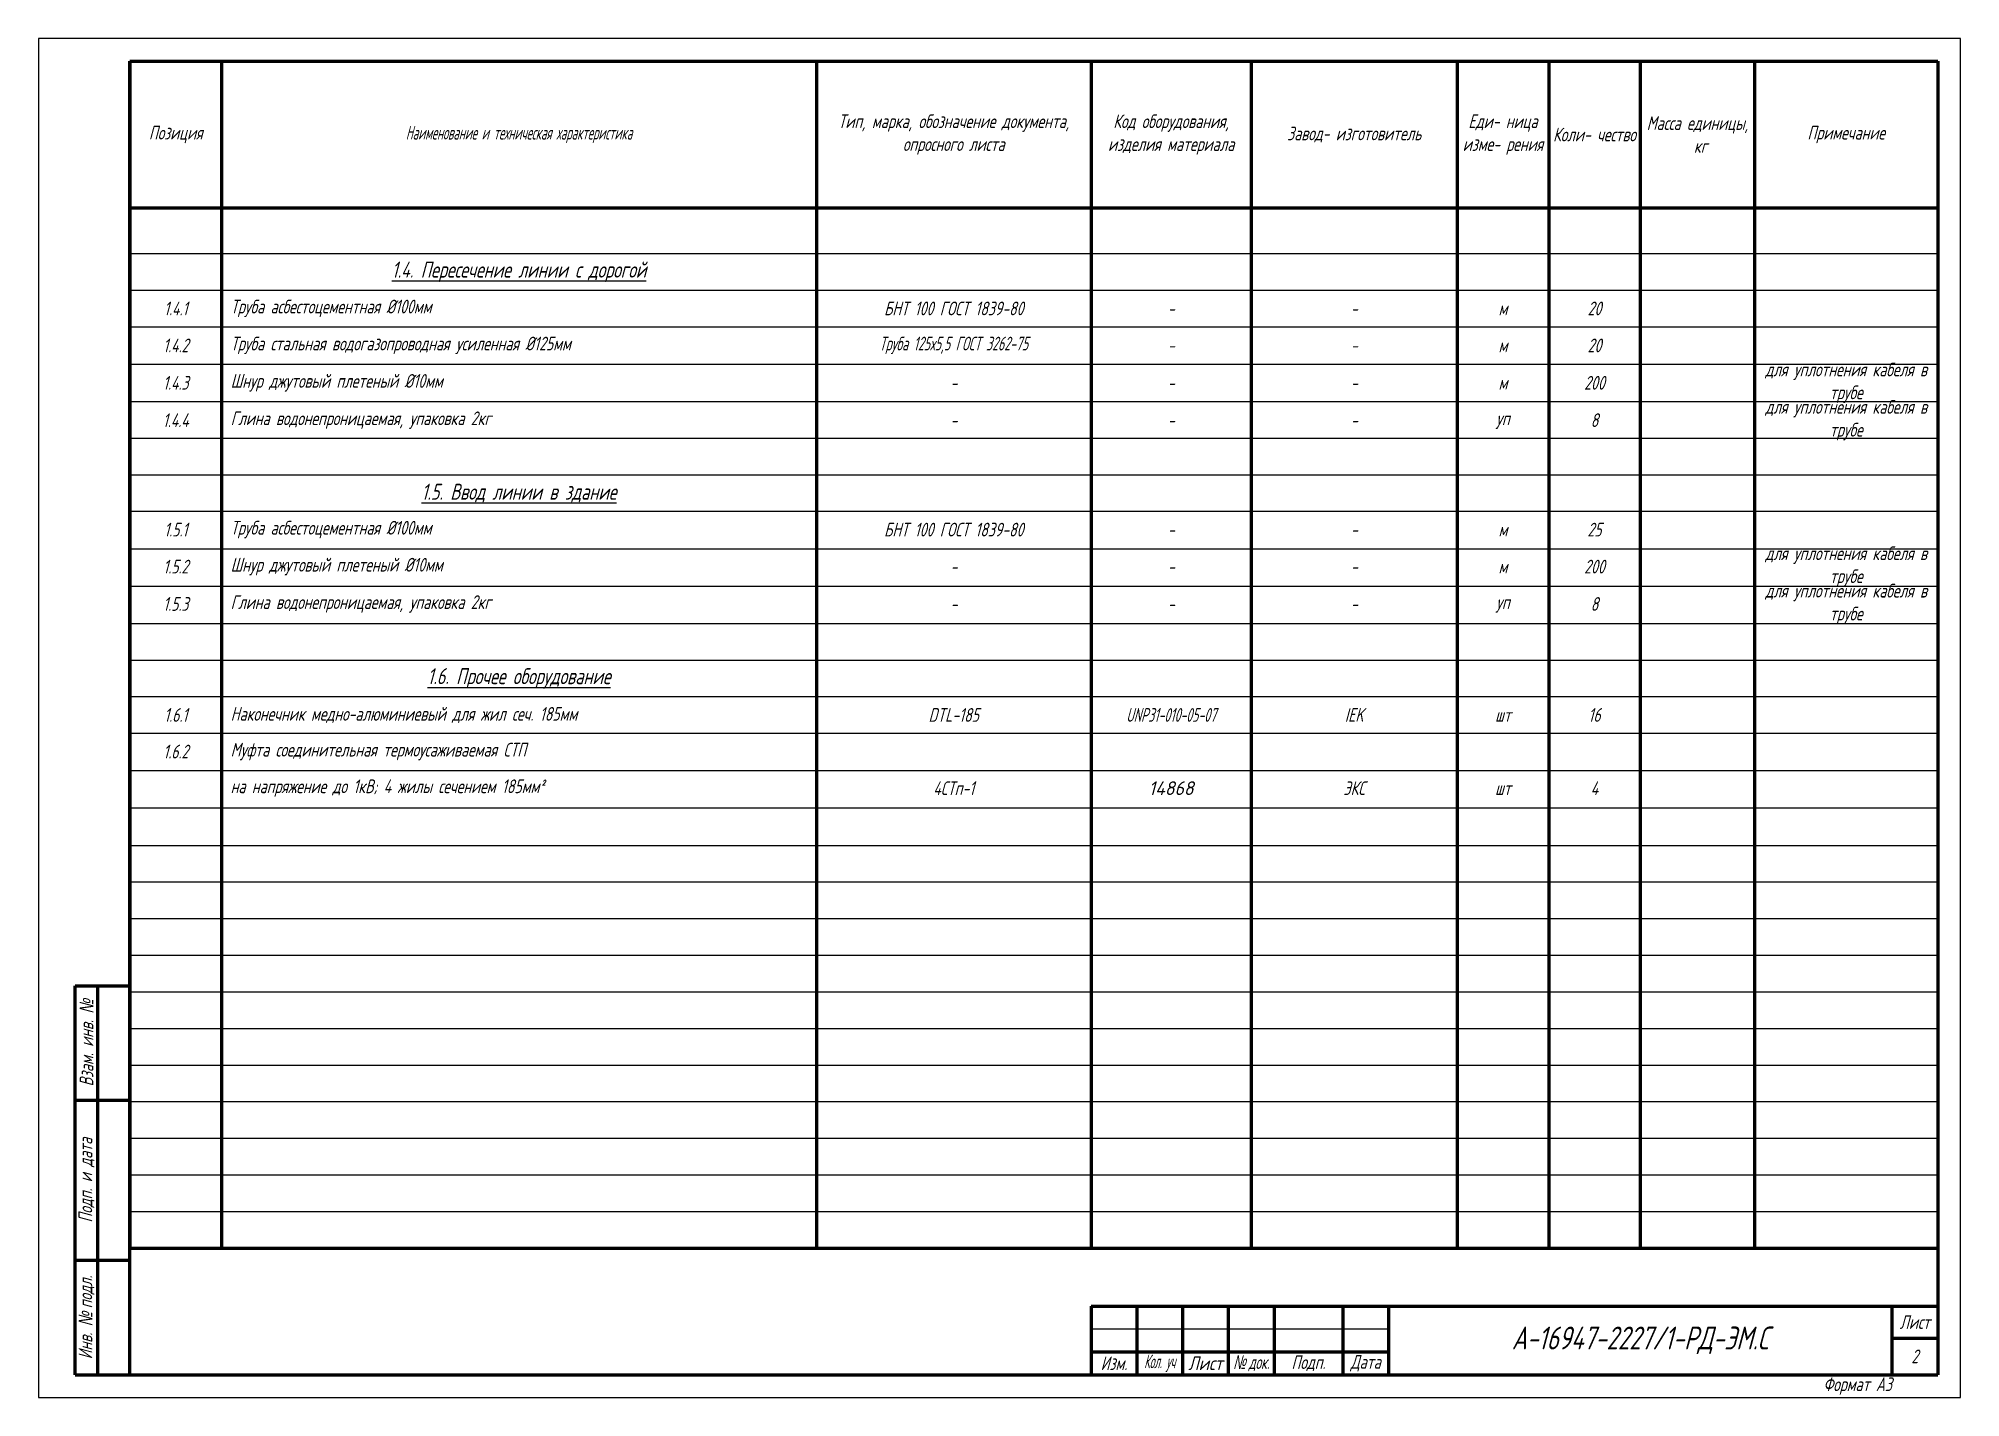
# Model space of a CAD drawing. Header units: millimetres. Extents: x 6735 to 13224, y -12144 to -9633.
# Drawn here: x 7155.1 to 7575.1, y -10774.4 to -10477.4 of the extents above; entities that cross this region are included whole.
import ezdxf

# ---------------------------------------------------------------- set-up
doc = ezdxf.new("R2010")
doc.units = ezdxf.units.MM
for name, color, linetype, lineweight in [('Рамка толстая', 7, 'Continuous', 60), ('Рамка тонкая', 5, 'Continuous', 25), ('Спецификация', 9, 'Continuous', 25), ('Штампы', 252, 'Continuous', 25)]:
    doc.layers.add(name, color=color, linetype=linetype, lineweight=lineweight)
doc.styles.add('Simplex', font='simplex.shx', dxfattribs={"width": 0.7, "oblique": 15})

msp = doc.modelspace()

# ---------------------------------------------------------------- texts
at = {"layer": 'Спецификация', "color": 2, "style": 'Simplex'}
for s, insert, char_height, width, attachment_point in [('{\\C2;Тип, марка, обозначение документа, опросного листа}', (7355.10387, -10498.35746), 3, 60, 5), ('{\\C2;Код оборудования, изделия материала}', (7402.60387, -10498.35746), 3, 35, 5), ('{\\C2;Еди- ница изме- рения}', (7475.10387, -10498.35746), 3, 20, 5), ('{\\C2;Масса единицы,  кг}', (7517.60387, -10498.35746), 3, 25, 5), ('{\\C2;Позиция}', (7185.10387, -10498.35746), 3, 20, 5), ('{\\Fgost|c204;\\Q15;\\C2;Наименование и техническая характеристика}', (7260.10387, -10498.35746), 3, 130, 5), ('{\\C2;Завод- изготовитель}', (7442.60387, -10498.35746), 3, 45, 5), ('{\\C2;Коли- чество}', (7495.10387, -10498.35746), 3, 20, 5), ('{\\C2;Примечание}', (7550.10387, -10498.35746), 3, 40, 5), ('{\\L1.4. Пересечение линии с дорогой}', (7260.10387, -10528.35746), 3.5, 126, 5), ('1.4.1', (7185.10387, -10536.35746), 3, 20, 5), ('Труба асбестоцементная %%C100мм', (7197.10387, -10536.35746), 3, 126, 4), ('БНТ 100 ГОСТ 1839-80', (7355.10387, -10536.35746), 3, 60, 5), ('-', (7402.60387, -10536.35746), 3, 35, 5), ('-', (7442.60387, -10536.35746), 3, 45, 5), ('м', (7475.10387, -10536.35746), 3, 20, 5), ('20', (7495.10387, -10536.35746), 3, 20, 5), ('1.4.2', (7185.10387, -10544.44079), 3, 20, 5), ('Труба стальная водогазопроводная усиленная %%C125мм', (7197.10387, -10544.44079), 3, 126, 4), ('{\\W0.6;Труба 125х5,5 ГОСТ 3262-75}', (7355.10387, -10544.44079), 3, 60, 5), ('-', (7402.60387, -10544.44079), 3, 35, 5), ('-', (7442.60387, -10544.44079), 3, 45, 5), ('м', (7475.10387, -10544.44079), 3, 20, 5), ('20', (7495.10387, -10544.44079), 3, 20, 5), ('для уплотнения кабеля в трубе', (7550.10387, -10552.60746), 3, 40, 5), ('1.4.3', (7185.10387, -10552.60746), 3, 20, 5), ('Шнур джутовый плетеный %%C10мм', (7197.10387, -10552.60746), 3, 126, 4), ('-', (7355.10387, -10552.60746), 3, 60, 5), ('-', (7402.60387, -10552.60746), 3, 35, 5), ('-', (7442.60387, -10552.60746), 3, 45, 5), ('м', (7475.10387, -10552.60746), 3, 20, 5), ('200', (7495.10387, -10552.60746), 3, 20, 5), ('для уплотнения кабеля в трубе', (7550.10387, -10560.77413), 3, 40, 5), ('1.4.4', (7185.10387, -10560.77413), 3, 20, 5), ('Глина водонепроницаемая, упаковка 2кг', (7197.10387, -10560.77413), 3, 126, 4), ('-', (7355.10387, -10560.77413), 3, 60, 5), ('-', (7402.60387, -10560.77413), 3, 35, 5), ('-', (7442.60387, -10560.77413), 3, 45, 5), ('уп', (7475.10387, -10560.77413), 3, 20, 5), ('8', (7495.10387, -10560.77413), 3, 20, 5), ('{\\L1.5. Ввод линии в здание}', (7260.10387, -10576.69079), 3.5, 126, 5), ('1.5.1', (7185.10387, -10584.69079), 3, 20, 5), ('Труба асбестоцементная %%C100мм', (7197.10387, -10584.69079), 3, 126, 4), ('БНТ 100 ГОСТ 1839-80', (7355.10387, -10584.69079), 3, 60, 5), ('25', (7495.10387, -10584.69079), 3, 20, 5), ('-', (7402.60387, -10584.69079), 3, 35, 5), ('-', (7442.60387, -10584.69079), 3, 45, 5), ('м', (7475.10387, -10584.69079), 3, 20, 5), ('1.5.2', (7185.10387, -10592.77413), 3, 20, 5), ('Шнур джутовый плетеный %%C10мм', (7197.10387, -10592.77413), 3, 126, 4), ('м', (7475.10387, -10592.77413), 3, 20, 5), ('200', (7495.10387, -10592.77413), 3, 20, 5), ('для уплотнения кабеля в трубе', (7550.10387, -10592.77413), 3, 40, 5), ('-', (7355.10387, -10592.77413), 3, 60, 5), ('-', (7402.60387, -10592.77413), 3, 35, 5), ('-', (7442.60387, -10592.77413), 3, 45, 5), ('для уплотнения кабеля в трубе', (7550.10387, -10600.94079), 3, 40, 5), ('1.5.3', (7185.10387, -10600.94079), 3, 20, 5), ('Глина водонепроницаемая, упаковка 2кг', (7197.10387, -10600.94079), 3, 126, 4), ('уп', (7475.10387, -10600.94079), 3, 20, 5), ('8', (7495.10387, -10600.94079), 3, 20, 5), ('-', (7355.10387, -10600.94079), 3, 60, 5), ('-', (7402.60387, -10600.94079), 3, 35, 5), ('-', (7442.60387, -10600.94079), 3, 45, 5), ('{\\L1.6. Прочее оборудование}', (7260.10387, -10617.19079), 3.5, 126, 5), ('1.6.1', (7185.10387, -10625.19079), 3, 20, 5), ('Наконечник медно-алюминиевый для жил сеч. 185мм', (7197.10387, -10625.19079), 3, 126, 4), ('DTL-185', (7355.10387, -10625.19079), 3, 60, 5), ('{\\W0.6;UNP31-010-05-07}', (7402.60387, -10625.19079), 3, 35, 5), ('IEK', (7442.60387, -10625.19079), 3, 45, 5), ('шт', (7475.10387, -10625.19079), 3, 20, 5), ('16', (7495.10387, -10625.19079), 3, 20, 5), ('1.6.2', (7185.10387, -10633.19079), 3, 20, 5), ('Муфта соединительная термоусаживаемая СТП', (7197.10387, -10633.19079), 3, 126, 4), ('на напряжение до 1кВ; 4 жилы сечением 185мм²', (7197.10387, -10641.19079), 3, 126, 4), ('4СТп-1', (7355.10387, -10641.19079), 3, 60, 5), ('{\\W0.9;14868}', (7402.60387, -10641.19079), 3, 35, 5), ('ЭКС', (7442.60387, -10641.19079), 3, 45, 5), ('шт', (7475.10387, -10641.19079), 3, 20, 5), ('4', (7495.10387, -10641.19079), 3, 20, 5)]:
    msp.add_mtext(s, dxfattribs=dict(at, insert=insert, char_height=char_height, width=width, attachment_point=attachment_point))
at = {"layer": 'Штампы', "color": 2, "char_height": 3, "attachment_point": 5, "rotation": 90, "style": 'Simplex'}
for s, insert, width in [('Взам. инв. {\\fArial|b0|i0|c204|p34;№}', (7165.60387, -10696.85746), 25), ('Подп. и дата', (7165.60387, -10726.85746), 35), ('Инв. {\\fArial|b0|i0|c204|p34;№ }подл.', (7165.60387, -10756.85746), 25)]:
    msp.add_mtext(s, dxfattribs=dict(at, insert=insert, width=width))
at = {"layer": 'Штампы', "color": 2, "style": 'Simplex'}
for s, insert, char_height, width, attachment_point in [('А-16947-2227/1-РД-ЭМ.С', (7505.10387, -10761.85746), 5, 110, 5), ('{\\W0.7;Лист}', (7565.10387, -10757.85746), 3, 10, 5), ('2', (7565.10387, -10765.35746), 3, 10, 5), ('Изм.', (7390.10387, -10766.85746), 3, 10, 5), ('{\\W0.5;Кол. уч}', (7400.10387, -10766.85746), 3, 10, 5), ('{\\W0.8;Лист}', (7410.10387, -10766.85746), 3, 10, 5), ('{\\fArial|b0|i0|c204|p34;\\W0.6;№ \\Fsimplex|c204;док.}', (7420.10387, -10766.85746), 3, 10, 5), ('Подп.', (7432.60387, -10766.85746), 3, 15, 5), ('{\\W0.7;Дата}', (7445.10387, -10766.85746), 3, 10, 5), ('Формат А3', (7560.10387, -10771.85746), 3, 165, 6)]:
    msp.add_mtext(s, dxfattribs=dict(at, insert=insert, char_height=char_height, width=width, attachment_point=attachment_point))

# ---------------------------------------------------------------- blocks, each defined once
blk = doc.blocks.new('A$C64336E77')
at = {"layer": 'Рамка толстая'}
for p, q in [((20, 5), (20, 292)), ((20, 292), (415, 292)), ((415, 292), (415, 5)), ((20, 5), (415, 5))]:
    blk.add_line(p, q, dxfattribs=at)
at = {"layer": 'Рамка тонкая'}
for p, q in [((0, 297), (0, 0)), ((420, 297), (0, 297)), ((420, 0), (420, 297)), ((0, 0), (420, 0))]:
    blk.add_line(p, q, dxfattribs=at)

# ---------------------------------------------------------------- linework, layer by layer
at = {"layer": 'Спецификация', "lineweight": 60}
for p, q in [((7175.10387, -10482.35746), (7570.10387, -10482.35746)), ((7175.10387, -10482.35746), (7175.10387, -10741.69079)), ((7195.10387, -10482.35746), (7195.10387, -10741.69079)), ((7325.10387, -10482.35746), (7325.10387, -10741.69079)), ((7385.10387, -10482.35746), (7385.10387, -10741.69079)), ((7420.10387, -10482.35746), (7420.10387, -10741.69079)), ((7465.10387, -10482.35746), (7465.10387, -10741.69079)), ((7485.10387, -10482.35746), (7485.10387, -10741.69079)), ((7505.10387, -10482.35746), (7505.10387, -10741.69079)), ((7530.10387, -10482.35746), (7530.10387, -10741.69079)), ((7570.10387, -10482.35746), (7570.10387, -10741.69079)), ((7175.10387, -10514.35746), (7570.10387, -10514.35746)), ((7175.10387, -10741.69079), (7570.10387, -10741.69079))]:
    msp.add_line(p, q, dxfattribs=at)
at = {"layer": 'Спецификация', "color": 5}
for p, q in [((7175.10387, -10524.35746), (7570.10387, -10524.35746)), ((7175.10387, -10532.35746), (7570.10387, -10532.35746)), ((7175.10387, -10540.35746), (7570.10387, -10540.35746)), ((7175.10387, -10548.52413), (7570.10387, -10548.52413)), ((7175.10387, -10556.69079), (7570.10387, -10556.69079)), ((7175.10387, -10564.69079), (7570.10387, -10564.69079)), ((7175.10387, -10572.69079), (7570.10387, -10572.69079)), ((7175.10387, -10580.69079), (7570.10387, -10580.69079)), ((7175.10387, -10588.85746), (7570.10387, -10588.85746)), ((7175.10387, -10597.02413), (7570.10387, -10597.02413)), ((7175.10387, -10605.19079), (7570.10387, -10605.19079)), ((7175.10387, -10613.19079), (7570.10387, -10613.19079)), ((7175.10387, -10621.19079), (7570.10387, -10621.19079)), ((7175.10387, -10629.19079), (7570.10387, -10629.19079)), ((7175.10387, -10637.35746), (7570.10387, -10637.35746)), ((7175.10387, -10645.52413), (7570.10387, -10645.52413)), ((7175.10387, -10653.69079), (7570.10387, -10653.69079)), ((7175.10387, -10661.69079), (7570.10387, -10661.69079)), ((7175.10387, -10669.69079), (7570.10387, -10669.69079)), ((7175.10387, -10677.69079), (7570.10387, -10677.69079)), ((7175.10387, -10685.69079), (7570.10387, -10685.69079)), ((7175.10387, -10693.69079), (7570.10387, -10693.69079)), ((7175.10387, -10701.69079), (7570.10387, -10701.69079)), ((7175.10387, -10709.69079), (7570.10387, -10709.69079)), ((7175.10387, -10717.69079), (7570.10387, -10717.69079)), ((7175.10387, -10725.69079), (7570.10387, -10725.69079)), ((7175.10387, -10733.69079), (7570.10387, -10733.69079))]:
    msp.add_line(p, q, dxfattribs=at)
at = {"layer": 'Штампы', "lineweight": 60}
for p, q in [((7163.10387, -10769.35746), (7163.10387, -10684.35746)), ((7163.10387, -10684.35746), (7175.10387, -10684.35746)), ((7168.10387, -10769.35746), (7168.10387, -10684.35746)), ((7175.10387, -10769.35746), (7175.10387, -10684.35746)), ((7163.10387, -10709.35746), (7175.10387, -10709.35746)), ((7163.10387, -10744.35746), (7175.10387, -10744.35746)), ((7385.10387, -10754.35746), (7570.10387, -10754.35746)), ((7385.10387, -10754.35746), (7385.10387, -10769.35746)), ((7395.10387, -10754.35746), (7395.10387, -10769.35746)), ((7405.10387, -10754.35746), (7405.10387, -10769.35746)), ((7415.10387, -10754.35746), (7415.10387, -10769.35746)), ((7425.10387, -10754.35746), (7425.10387, -10769.35746)), ((7440.10387, -10754.35746), (7440.10387, -10769.35746)), ((7450.10387, -10754.35746), (7450.10387, -10769.35746)), ((7560.10387, -10754.35746), (7560.10387, -10769.35746)), ((7570.10387, -10754.35746), (7570.10387, -10769.35746)), ((7385.10387, -10764.35746), (7450.10387, -10764.35746)), ((7560.10387, -10761.35746), (7570.10387, -10761.35746)), ((7163.10387, -10769.35746), (7175.10387, -10769.35746)), ((7385.10387, -10769.35746), (7570.10387, -10769.35746))]:
    msp.add_line(p, q, dxfattribs=at)
at = {"layer": 'Штампы', "color": 5, "lineweight": 25}
msp.add_line((7385.10387, -10759.35746), (7450.10387, -10759.35746), dxfattribs=at)
at = {"layer": 'Штампы', "color": 8, "lineweight": 0}
msp.add_line((7385.10387, -10774.35746), (7570.10387, -10774.35746), dxfattribs=at)

# ---------------------------------------------------------------- block references
msp.add_blockref('A$C64336E77', (7155.10389, -10774.35745))

msp.set_redraw_order([(e.dxf.handle, doc.entitydb.next_handle()) for e in msp.query("TEXT MTEXT ATTDEF DIMENSION ARC_DIMENSION")])  # texts and dimensions are drawn at this point

doc.saveas('drawing.dxf')
